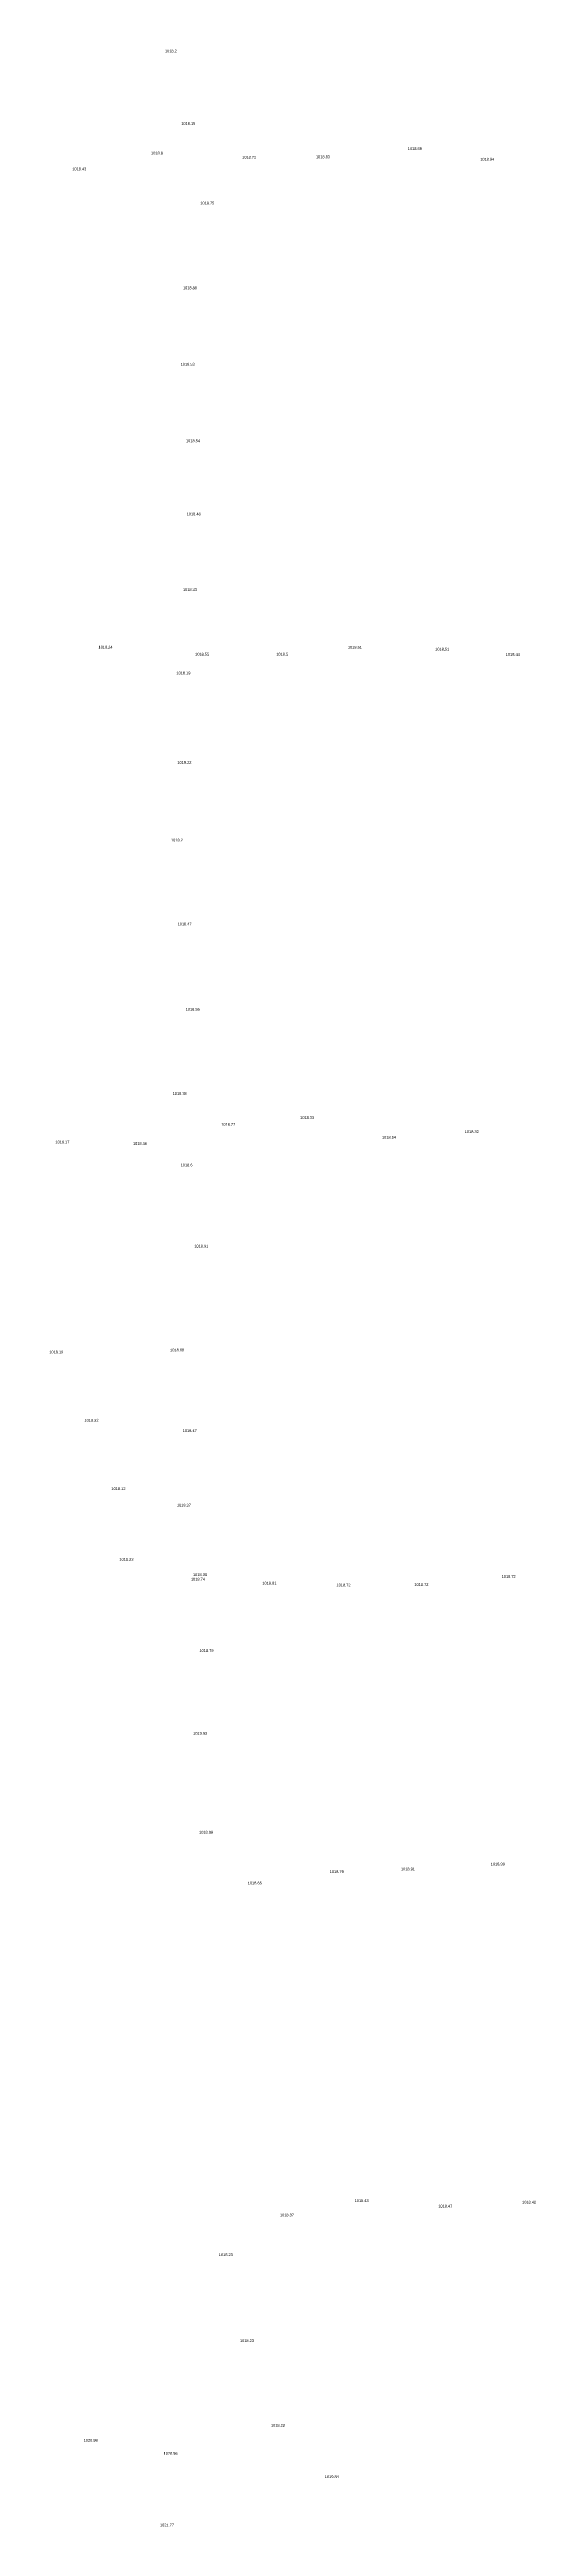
# Model space of a CAD drawing. Header units: inches. Extents: x 628884 to 629912, y 4519174 to 4520145.
# Drawn here: x 629354.7 to 629389.3, y 4519633.3 to 4519809.7 of the extents above; entities that cross this region are included whole.
import ezdxf

# ---------------------------------------------------------------- set-up
doc = ezdxf.new("R2010")
doc.units = ezdxf.units.IN
doc.header["$MEASUREMENT"] = 0

msp = doc.modelspace()

# ---------------------------------------------------------------- texts
for s, p in [('1018.2', (629362.93, 4519809.46, 1018.2)), ('1018.15', (629364.09, 4519804.3, 1018.15)), ('1018.43', (629356.33, 4519801.06, 1018.43)), ('1018.8', (629361.94, 4519802.19, 1018.8)), ('1018.72', (629368.43, 4519801.89, 1018.72)), ('1018.63', (629373.69, 4519801.92, 1018.63)), ('1018.89', (629380.23, 4519802.51, 1018.89)), ('1018.94', (629385.39, 4519801.75, 1018.94)), ('1018.75', (629365.45, 4519798.63, 1018.75)), ('1018.88', (629364.21, 4519792.59, 1018.88)), ('1018.53', (629364.05, 4519787.15, 1018.53)), ('1018.54', (629364.43, 4519781.7, 1018.54)), ('1018.48', (629364.48, 4519776.49, 1018.48)), ('1018.33', (629364.21, 4519771.1, 1018.33)), ('1018.24', (629358.2, 4519767, 1018.24)), ('1018.55', (629365.08, 4519766.5, 1018.55)), ('1018.5', (629370.86, 4519766.5, 1018.5)), ('1018.51', (629375.96, 4519766.99, 1018.51)), ('1018.51', (629382.18, 4519766.86, 1018.51)), ('1018.44', (629387.21, 4519766.48, 1018.44)), ('1018.19', (629363.75, 4519765.16, 1018.19)), ('1018.22', (629363.82, 4519758.79, 1018.22)), ('1018.2', (629363.36, 4519753.26, 1018.2)), ('1018.47', (629363.83, 4519747.28, 1018.47)), ('1018.55', (629364.41, 4519741.21, 1018.55)), ('1018.38', (629363.48, 4519735.21, 1018.38)), ('1018.27', (629366.94, 4519733.01, 1018.27)), ('1018.33', (629372.56, 4519733.5, 1018.33)), ('1018.32', (629384.29, 4519732.49, 1018.32)), ('1018.17', (629355.13, 4519731.76, 1018.17)), ('1018.36', (629360.65, 4519731.65, 1018.36)), ('1018.54', (629378.39, 4519732.09, 1018.54)), ('1018.6', (629364.05, 4519730.12, 1018.6)), ('1018.91', (629365.02, 4519724.34, 1018.91)), ('1018.19', (629354.69, 4519716.8, 1018.19)), ('1018.68', (629363.3, 4519716.94, 1018.68)), ('1018.22', (629357.2, 4519711.94, 1018.22)), ('1018.47', (629364.2, 4519711.2, 1018.47)), ('1018.12', (629359.12, 4519707.07, 1018.12)), ('1018.37', (629363.78, 4519705.89, 1018.37)), ('1018.23', (629359.69, 4519702.04, 1018.23)), ('1018.74', (629364.78, 4519700.62, 1018.74)), ('1018.38', (629364.93, 4519700.95, 1018.38)), ('1018.72', (629386.91, 4519700.81, 1018.72)), ('1018.81', (629369.87, 4519700.34, 1018.81)), ('1018.72', (629375.15, 4519700.21, 1018.72)), ('1018.72', (629380.7, 4519700.24, 1018.72)), ('1018.79', (629365.39, 4519695.54, 1018.79)), ('1019.03', (629364.94, 4519689.64, 1019.03)), ('1018.99', (629365.36, 4519682.6, 1018.99)), ('1018.79', (629374.67, 4519679.79, 1018.79)), ('1018.91', (629379.74, 4519679.98, 1018.91)), ('1018.99', (629386.14, 4519680.33, 1018.99)), ('1018.65', (629368.83, 4519678.98, 1018.65)), ('1018.43', (629376.44, 4519656.36, 1018.43)), ('1018.37', (629371.12, 4519655.34, 1018.37)), ('1018.47', (629382.4, 4519655.97, 1018.47)), ('1018.42', (629388.37, 4519656.25, 1018.42)), ('1018.23', (629366.77, 4519652.51, 1018.23)), ('1018.23', (629368.27, 4519646.39, 1018.23)), ('1020.98', (629357.14, 4519639.29, 1020.98)), ('1018.22', (629370.48, 4519640.36, 1018.22)), ('1020.96', (629362.83, 4519638.36, 1020.96)), ('1019.84', (629374.32, 4519636.7, 1019.84)), ('1021.77', (629362.58, 4519633.26, 1021.77))]:
    msp.add_text(s, height=0.2).set_placement(p)

doc.saveas('drawing.dxf')
